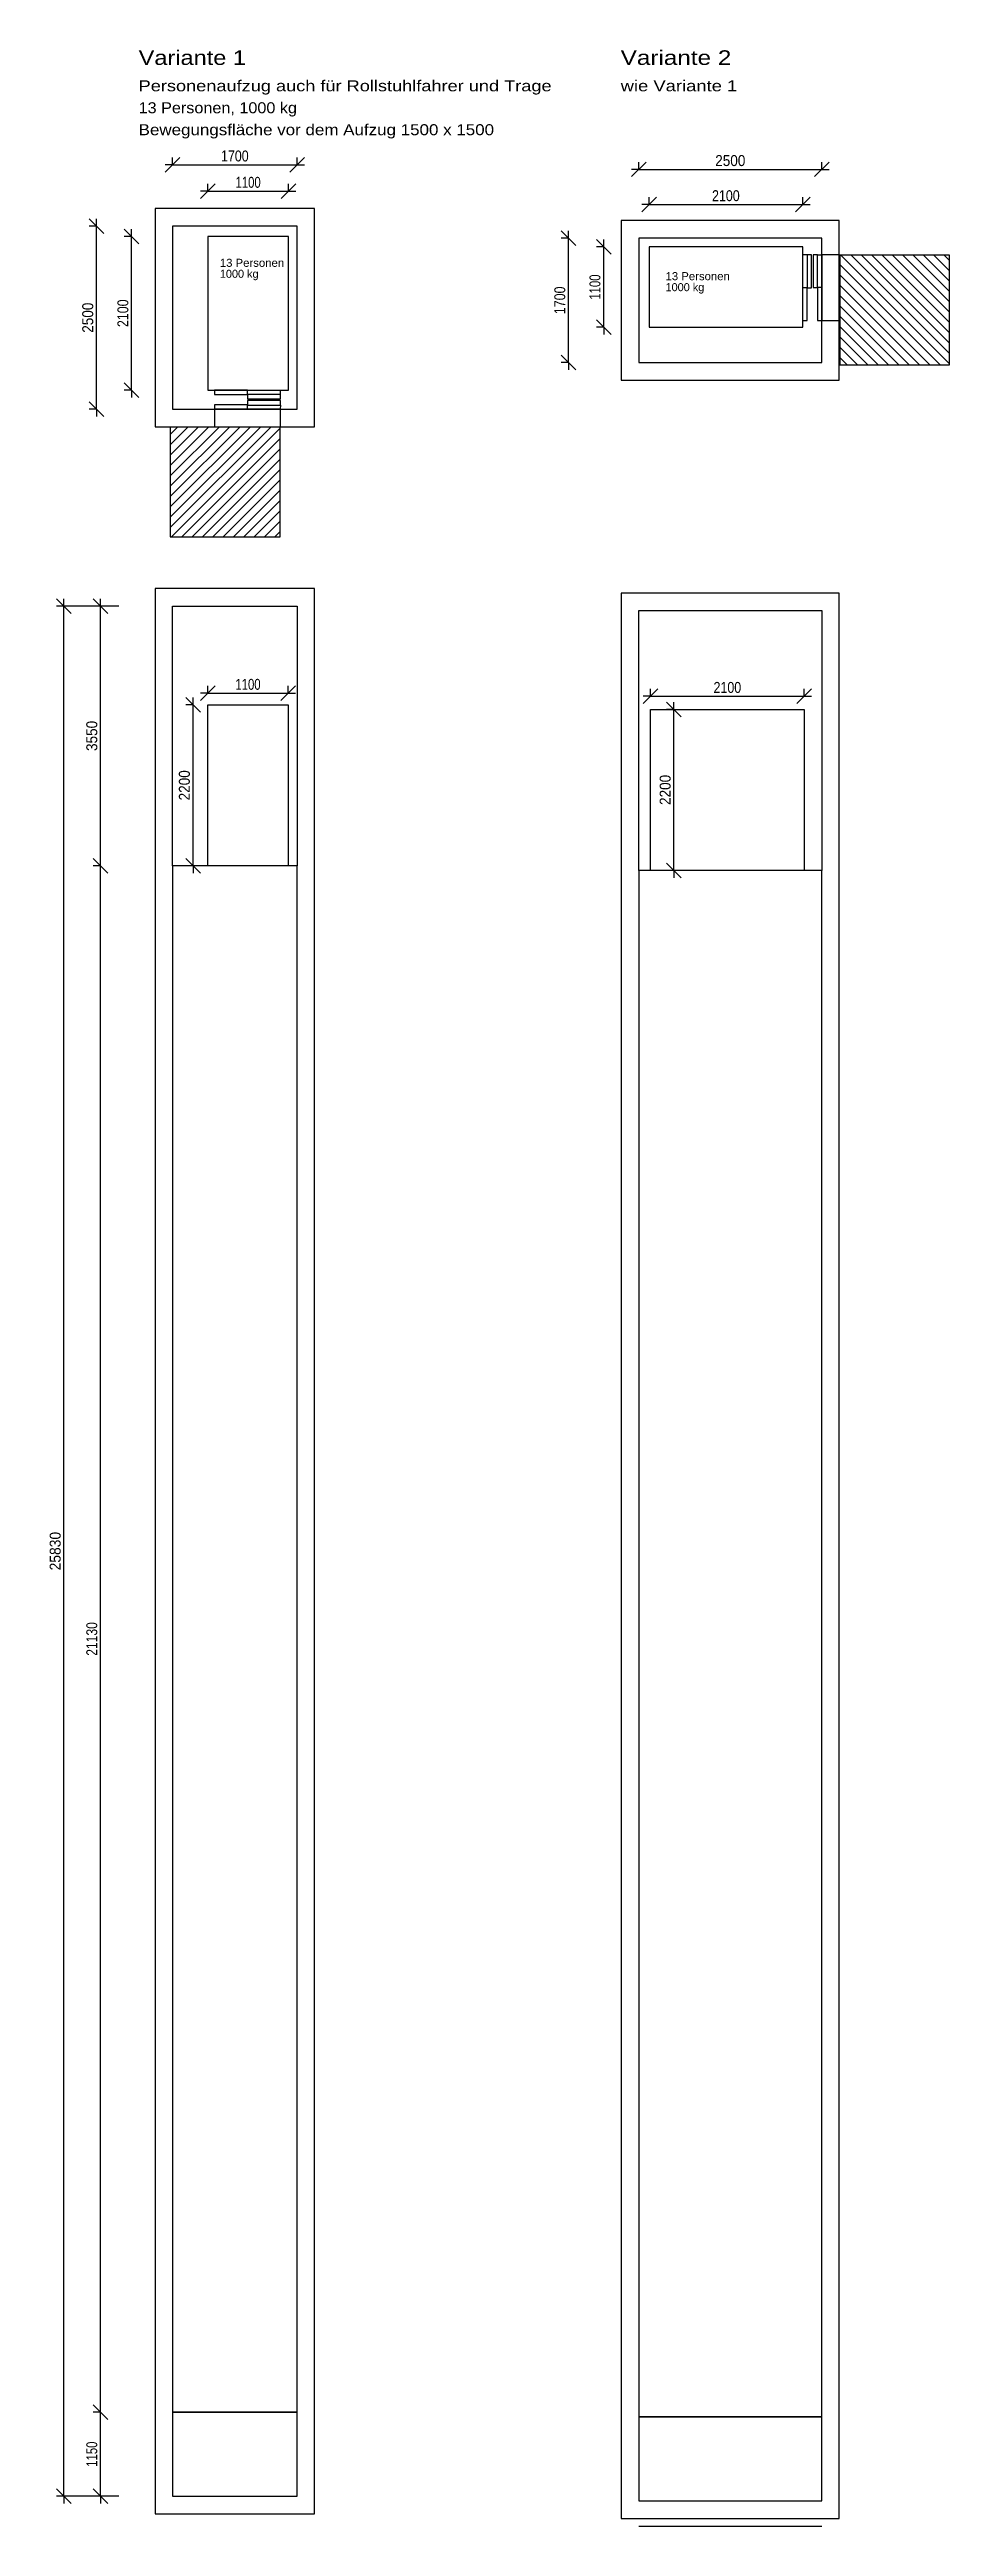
# Model space of a CAD drawing. Header units: metres. Extents: x -3551 to -3426, y -12 to 139.
# Drawn here: x -3550.64 to -3538.34, y 99.73 to 133.58 of the extents above; entities that cross this region are included whole.
import ezdxf
from ezdxf.enums import TextEntityAlignment as Align

# ---------------------------------------------------------------- set-up
doc = ezdxf.new("R2010")
doc.units = ezdxf.units.M
doc.header["$LTSCALE"] = 0.01
doc.layers.add('A_Aufzug', color=3, linetype='CONTINUOUS')
doc.styles.add('TXT', font='TXT')

msp = doc.modelspace()

# ---------------------------------------------------------------- texts
at = {"layer": 'A_Aufzug', "color": 7, "linetype": 'Continuous', "style": 'TXT'}
for s, height, width, p, p2 in [('Variante 1', 0.2, 0.815001, (-3549.4205, 133.36648), (-3547.9535, 133.36648)), ('Variante 2', 0.2, 0.810001, (-3542.83331, 133.36648), (-3541.32131, 133.36648)), ('Personenaufzug auch für Rollstuhlfahrer und Trage', 0.15, 0.797597, (-3549.4205, 133.00648), (-3543.7775, 133.00648)), ('wie Variante 1', 0.15, 0.86108, (-3542.83331, 133.00648), (-3541.24031, 133.00648)), ('13 Personen, 1000 kg', 0.15, 0.801251, (-3549.4205, 132.70648), (-3547.25712, 132.70648)), ('Bewegungsfläche vor dem Aufzug 1500 x 1500', 0.15, 0.812824, (-3549.4205, 132.4065), (-3544.56388, 132.4065)), ('1700', 0.15, 0.839996, (-3548.29496, 132.04779), (-3547.91696, 132.04779)), ('2500', 0.15, 0.823496, (-3541.54136, 131.98508), (-3541.12961, 131.98508)), ('1100', 0.15, 0.86062, (-3548.09667, 131.68775), (-3547.75242, 131.68775)), ('2100', 0.15, 0.840039, (-3541.58498, 131.50504), (-3541.20696, 131.50504)), ('13 Personen', 0.11, 0.772982, (-3548.31098, 130.60779), (-3547.43235, 130.60779)), ('1000 kg', 0.11, 0.825441, (-3548.31098, 130.45779), (-3547.78132, 130.45779)), ('1000 kg', 0.11, 0.825441, (-3542.2205, 130.27504), (-3541.69084, 130.27504)), ('13 Personen', 0.11, 0.772982, (-3542.2205, 130.42504), (-3541.34188, 130.42504)), ('1100', 0.15, 0.86062, (-3548.09809, 124.82781), (-3547.75384, 124.82781)), ('2100', 0.15, 0.840039, (-3541.56449, 124.78508), (-3541.18647, 124.78508))]:
    msp.add_text(s, height=height, dxfattribs=dict(at, width=width)).set_placement(p, p2, align=Align.FIT)
for s, width, p, p2 in [('1700', 0.840017, (-3543.5905, 129.96107), (-3543.5905, 130.33908)), ('1100', 0.860645, (-3543.11047, 130.15932), (-3543.11047, 130.50357)), ('2500', 0.823516, (-3550.04098, 129.70688), (-3550.04098, 130.11863)), ('2100', 0.840017, (-3549.56098, 129.7843), (-3549.56098, 130.16231)), ('3550', 0.784301, (-3549.98582, 123.99188), (-3549.98582, 124.40363)), ('2200', 0.823516, (-3548.72097, 123.31691), (-3548.72097, 123.72867)), ('2200', 0.823516, (-3542.15048, 123.25422), (-3542.15048, 123.66598)), ('25830', 0.779948, (-3550.48582, 112.79453), (-3550.48582, 113.321)), ('21130', 0.798302, (-3549.98582, 111.62826), (-3549.98582, 112.08729)), ('1150', 0.809926, (-3549.98582, 100.54566), (-3549.98582, 100.88988))]:
    msp.add_text(s, height=0.15, rotation=90, dxfattribs=dict(at, width=width)).set_placement(p, p2, align=Align.FIT)

# ---------------------------------------------------------------- linework, layer by layer
at = {"layer": 'A_Aufzug', "color": 7, "linetype": 'Continuous'}
for p, q in [((-3549.05596, 131.90279), (-3548.85596, 132.10279)), ((-3548.95596, 132.00279), (-3548.95596, 132.10279)), ((-3547.35596, 131.90279), (-3547.15596, 132.10279)), ((-3547.25596, 132.00279), (-3547.25596, 132.10279)), ((-3542.68548, 131.84007), (-3542.48548, 132.04007)), ((-3542.58548, 131.94007), (-3542.58548, 132.04007)), ((-3540.18548, 131.84007), (-3539.98548, 132.04007)), ((-3540.08548, 131.94007), (-3540.08548, 132.04007)), ((-3548.95596, 132.00279), (-3549.05596, 132.00279)), ((-3548.95596, 132.00279), (-3547.25596, 132.00279)), ((-3548.57454, 131.54276), (-3548.37454, 131.74276)), ((-3548.47454, 131.64276), (-3548.47454, 131.74276)), ((-3547.47454, 131.54276), (-3547.27454, 131.74276)), ((-3547.37454, 131.64276), (-3547.37454, 131.74276)), ((-3547.25596, 132.00279), (-3547.15596, 132.00279)), ((-3542.58548, 131.94007), (-3542.68548, 131.94007)), ((-3542.58548, 131.94007), (-3540.08548, 131.94007)), ((-3540.08548, 131.94007), (-3539.98548, 131.94007)), ((-3547.01598, 131.40282), (-3549.19596, 131.40282)), ((-3549.19596, 131.40282), (-3549.19596, 128.42279)), ((-3548.47454, 131.64276), (-3548.57454, 131.64276)), ((-3548.47454, 131.64276), (-3547.37454, 131.64276)), ((-3547.37454, 131.64276), (-3547.27454, 131.64276)), ((-3547.01598, 128.42279), (-3547.01598, 131.40282)), ((-3542.54596, 131.36004), (-3542.34596, 131.56004)), ((-3542.44596, 131.46004), (-3542.54596, 131.46004)), ((-3542.44596, 131.46004), (-3542.44596, 131.56004)), ((-3542.44596, 131.46004), (-3540.34598, 131.46004)), ((-3540.44598, 131.36004), (-3540.24598, 131.56004)), ((-3540.34598, 131.46004), (-3540.34598, 131.56004)), ((-3540.34598, 131.46004), (-3540.24598, 131.46004)), ((-3550.09598, 131.26276), (-3549.89598, 131.06276)), ((-3549.99598, 131.16276), (-3550.09598, 131.16276)), ((-3549.99598, 131.16276), (-3549.99598, 131.26276)), ((-3549.99598, 128.66276), (-3549.99598, 131.16276)), ((-3549.61598, 131.12326), (-3549.41598, 130.92326)), ((-3549.51598, 131.02326), (-3549.61598, 131.02326)), ((-3549.51598, 131.02326), (-3549.51598, 131.12326)), ((-3549.51598, 128.92326), (-3549.51598, 131.02326)), ((-3547.25596, 131.16276), (-3548.95596, 131.16276)), ((-3548.95596, 131.16276), (-3548.95596, 128.66276)), ((-3547.37454, 131.02326), (-3548.47454, 131.02326)), ((-3548.47454, 131.02326), (-3548.47454, 128.92326)), ((-3547.37454, 128.92326), (-3547.37454, 131.02326)), ((-3547.25596, 128.66276), (-3547.25596, 131.16276)), ((-3543.6455, 131.10004), (-3543.4455, 130.90004)), ((-3543.5455, 131.00004), (-3543.6455, 131.00004)), ((-3543.5455, 131.00004), (-3543.5455, 131.10004)), ((-3543.5455, 129.30004), (-3543.5455, 131.00004)), ((-3539.8455, 131.24004), (-3542.82551, 131.24004)), ((-3542.82551, 131.24004), (-3542.82551, 129.06007)), ((-3540.08548, 131.00004), (-3542.58548, 131.00004)), ((-3542.58548, 131.00004), (-3542.58548, 129.30004)), ((-3540.08548, 129.30004), (-3540.08548, 131.00004)), ((-3539.8455, 129.06007), (-3539.8455, 131.24004)), ((-3543.16546, 130.98141), (-3542.96546, 130.78141)), ((-3543.06546, 130.88141), (-3543.16546, 130.88141)), ((-3543.06546, 130.88141), (-3543.06546, 130.98141)), ((-3543.06546, 129.78151), (-3543.06546, 130.88141)), ((-3542.44598, 130.88148), (-3542.44598, 129.78151)), ((-3540.34598, 130.88148), (-3542.44598, 130.88148)), ((-3540.286, 130.7727), (-3540.34631, 130.77295)), ((-3540.34598, 129.78151), (-3540.34598, 130.88148)), ((-3540.226, 130.7727), (-3540.286, 130.7727)), ((-3540.286, 130.7727), (-3540.286, 130.3227)), ((-3540.226, 130.3227), (-3540.226, 130.7727)), ((-3540.20209, 130.77348), (-3540.20209, 130.32348)), ((-3540.14209, 130.77348), (-3540.20209, 130.77348)), ((-3540.14209, 130.32348), (-3540.14209, 130.77348)), ((-3540.14203, 130.77348), (-3540.08459, 130.77048)), ((-3540.0839, 130.77348), (-3540.0839, 129.87351)), ((-3539.8439, 130.77348), (-3540.0839, 130.77348)), ((-3539.8439, 129.87351), (-3539.8439, 130.77348)), ((-3538.34051, 130.7682), (-3539.84051, 130.7682)), ((-3539.84051, 130.7682), (-3539.84051, 129.2682)), ((-3538.34051, 129.28238), (-3539.82628, 130.7682)), ((-3538.34051, 129.42382), (-3539.68487, 130.7682)), ((-3538.34051, 129.56523), (-3539.54345, 130.7682)), ((-3538.34051, 129.70666), (-3539.40204, 130.7682)), ((-3538.34051, 129.84807), (-3539.26061, 130.7682)), ((-3538.34051, 129.98951), (-3539.11918, 130.7682)), ((-3538.34051, 130.13091), (-3538.97778, 130.7682)), ((-3538.34051, 130.27235), (-3538.83634, 130.7682)), ((-3538.34051, 130.41376), (-3538.6949, 130.7682)), ((-3538.34051, 130.55516), (-3538.5535, 130.7682)), ((-3538.34051, 130.6966), (-3538.41206, 130.7682)), ((-3538.34051, 129.2682), (-3538.34051, 130.7682)), ((-3540.28678, 130.32241), (-3540.34679, 130.32241)), ((-3540.34679, 130.32241), (-3540.34679, 129.87245)), ((-3540.28678, 129.87245), (-3540.28678, 130.32241)), ((-3540.286, 130.3227), (-3540.226, 130.3227)), ((-3540.20209, 130.32348), (-3540.14209, 130.32348)), ((-3540.14404, 130.32391), (-3540.14404, 129.87391)), ((-3540.08406, 130.32391), (-3540.14404, 130.32391)), ((-3540.08406, 129.87391), (-3540.08406, 130.32391)), ((-3538.46771, 129.2682), (-3539.84051, 130.64101)), ((-3538.60914, 129.2682), (-3539.84051, 130.49957)), ((-3538.75054, 129.2682), (-3539.84051, 130.35816)), ((-3538.89196, 129.2682), (-3539.84051, 130.2167)), ((-3539.03339, 129.2682), (-3539.84051, 130.07526)), ((-3543.16546, 129.88151), (-3542.96546, 129.68151)), ((-3543.06546, 129.78151), (-3543.16546, 129.78151)), ((-3543.06546, 129.78151), (-3543.06546, 129.68151)), ((-3542.44598, 129.78151), (-3540.34598, 129.78151)), ((-3540.34679, 129.87245), (-3540.28678, 129.87245)), ((-3540.14404, 129.87391), (-3540.08406, 129.87391)), ((-3540.0839, 129.87351), (-3539.8439, 129.87351)), ((-3539.17481, 129.2682), (-3539.84051, 129.93385)), ((-3539.31623, 129.2682), (-3539.84051, 129.79245)), ((-3539.45764, 129.2682), (-3539.84051, 129.65104)), ((-3543.6455, 129.40004), (-3543.4455, 129.20004)), ((-3543.5455, 129.30004), (-3543.6455, 129.30004)), ((-3543.5455, 129.30004), (-3543.5455, 129.20004)), ((-3542.58548, 129.30004), (-3540.08548, 129.30004)), ((-3539.59907, 129.2682), (-3539.84051, 129.5096)), ((-3539.74051, 129.2682), (-3539.84051, 129.3682)), ((-3549.61598, 129.02326), (-3549.41598, 128.82326)), ((-3542.82551, 129.06007), (-3539.8455, 129.06007)), ((-3539.84051, 129.2682), (-3538.34051, 129.2682)), ((-3550.09598, 128.76276), (-3549.89598, 128.56276)), ((-3549.99598, 128.66276), (-3550.09598, 128.66276)), ((-3549.99598, 128.66276), (-3549.99598, 128.56276)), ((-3549.51598, 128.92326), (-3549.61598, 128.92326)), ((-3549.51598, 128.92326), (-3549.51598, 128.82326)), ((-3548.95596, 128.66276), (-3547.25596, 128.66276)), ((-3548.47454, 128.92326), (-3547.37454, 128.92326)), ((-3547.93361, 128.92407), (-3548.38361, 128.92407)), ((-3548.38361, 128.92407), (-3548.38361, 128.86407)), ((-3548.38361, 128.86407), (-3547.93361, 128.86407)), ((-3547.48253, 128.6612), (-3548.38253, 128.6612)), ((-3548.38253, 128.6612), (-3548.38253, 128.4212)), ((-3547.93212, 128.72135), (-3548.38212, 128.72135)), ((-3548.38212, 128.72135), (-3548.38212, 128.66138)), ((-3548.38212, 128.66138), (-3547.93212, 128.66138)), ((-3547.93361, 128.86407), (-3547.93361, 128.92407)), ((-3547.48334, 128.86329), (-3547.93334, 128.86329)), ((-3547.93334, 128.86329), (-3547.93334, 128.80326)), ((-3547.93334, 128.80326), (-3547.48334, 128.80326)), ((-3547.48253, 128.77938), (-3547.93253, 128.77938)), ((-3547.93253, 128.77938), (-3547.93253, 128.71938)), ((-3547.93253, 128.71938), (-3547.48253, 128.71938)), ((-3547.93212, 128.66138), (-3547.93212, 128.72135)), ((-3547.48253, 128.71932), (-3547.48554, 128.66185)), ((-3547.48334, 128.86329), (-3547.48309, 128.92357)), ((-3547.48334, 128.80326), (-3547.48334, 128.86329)), ((-3547.48253, 128.71938), (-3547.48253, 128.77938)), ((-3547.48253, 128.4212), (-3547.48253, 128.6612)), ((-3549.19596, 128.42279), (-3547.01598, 128.42279)), ((-3547.48786, 128.41779), (-3548.98786, 128.41779)), ((-3548.98786, 128.41779), (-3548.98786, 126.91779)), ((-3548.98786, 128.31779), (-3548.88782, 128.41779)), ((-3548.98786, 128.17638), (-3548.74642, 128.41779)), ((-3548.98786, 128.03495), (-3548.605, 128.41779)), ((-3548.98786, 127.89357), (-3548.46357, 128.41779)), ((-3548.98786, 127.7521), (-3548.32215, 128.41779)), ((-3548.98786, 127.61066), (-3548.18073, 128.41779)), ((-3548.98786, 127.46926), (-3548.03932, 128.41779)), ((-3548.98786, 127.32785), (-3547.89789, 128.41779)), ((-3548.98786, 127.18641), (-3547.75646, 128.41779)), ((-3548.98786, 127.04501), (-3547.61506, 128.41779)), ((-3548.97364, 126.91779), (-3547.48786, 128.40357)), ((-3548.38253, 128.4212), (-3547.48253, 128.4212)), ((-3547.48786, 126.91779), (-3547.48786, 128.41779)), ((-3548.8322, 126.91779), (-3547.48786, 128.2622)), ((-3548.69078, 126.91779), (-3547.48786, 128.12073)), ((-3548.54937, 126.91779), (-3547.48786, 127.97932)), ((-3548.40795, 126.91779), (-3547.48786, 127.83788)), ((-3548.26653, 126.91779), (-3547.48786, 127.69645)), ((-3548.12509, 126.91779), (-3547.48786, 127.55507)), ((-3547.98368, 126.91779), (-3547.48786, 127.41363)), ((-3547.84225, 126.91779), (-3547.48786, 127.27223)), ((-3547.70084, 126.91779), (-3547.48786, 127.13079)), ((-3547.5594, 126.91779), (-3547.48786, 126.98938)), ((-3548.98786, 126.91779), (-3547.48786, 126.91779)), ((-3550.54084, 126.07279), (-3550.34084, 125.87279)), ((-3549.69084, 125.97279), (-3550.54084, 125.97279)), ((-3550.44084, 125.97279), (-3550.44084, 126.07279)), ((-3550.44084, 100.14279), (-3550.44084, 125.97279)), ((-3550.04084, 126.07279), (-3549.84084, 125.87279)), ((-3549.94084, 125.97279), (-3550.04084, 125.97279)), ((-3549.94084, 125.97279), (-3549.94084, 126.07279)), ((-3549.94084, 100.14279), (-3549.94084, 125.97279)), ((-3547.01595, 126.21276), (-3549.19596, 126.21276)), ((-3549.19596, 126.21276), (-3549.19596, 99.90276)), ((-3548.95596, 122.42279), (-3548.95596, 125.97279)), ((-3548.95596, 125.97279), (-3547.25596, 125.97279)), ((-3547.25596, 125.97279), (-3547.25596, 122.42279)), ((-3547.01595, 99.90276), (-3547.01595, 126.21276)), ((-3539.8455, 126.15004), (-3542.8255, 126.15004)), ((-3542.8255, 126.15004), (-3542.8255, 99.84007)), ((-3539.8455, 99.84007), (-3539.8455, 126.15004)), ((-3542.5855, 122.36007), (-3542.5855, 125.91007)), ((-3542.5855, 125.91007), (-3540.0855, 125.91007)), ((-3540.0855, 125.91007), (-3540.0855, 122.36007)), ((-3548.77596, 124.72279), (-3548.57596, 124.52279)), ((-3548.67596, 124.62279), (-3548.77596, 124.62279)), ((-3548.67596, 124.62279), (-3548.67596, 124.72279)), ((-3548.67596, 122.42279), (-3548.67596, 124.62279)), ((-3548.57596, 124.68282), (-3548.37596, 124.88282)), ((-3548.47596, 124.78282), (-3548.57596, 124.78282)), ((-3548.47596, 124.78282), (-3548.47596, 124.88282)), ((-3548.47596, 124.78282), (-3547.37596, 124.78282)), ((-3548.47596, 122.42279), (-3548.47596, 124.62279)), ((-3548.47596, 124.62279), (-3547.37596, 124.62279)), ((-3547.47596, 124.68282), (-3547.27596, 124.88282)), ((-3547.37596, 124.78282), (-3547.37596, 124.88282)), ((-3547.37596, 124.78282), (-3547.27596, 124.78282)), ((-3547.37596, 124.62279), (-3547.37596, 122.42279)), ((-3542.5255, 124.6401), (-3542.3255, 124.8401)), ((-3542.4255, 124.7401), (-3542.5255, 124.7401)), ((-3542.4255, 124.7401), (-3542.4255, 124.8401)), ((-3542.4255, 124.7401), (-3540.3255, 124.7401)), ((-3542.4255, 122.36007), (-3542.4255, 124.56007)), ((-3542.4255, 124.56007), (-3540.3255, 124.56007)), ((-3542.20548, 124.6601), (-3542.00548, 124.4601)), ((-3542.10548, 124.5601), (-3542.20548, 124.5601)), ((-3542.10548, 124.5601), (-3542.10548, 124.6601)), ((-3542.10548, 122.36007), (-3542.10548, 124.5601)), ((-3540.4255, 124.6401), (-3540.2255, 124.8401)), ((-3540.3255, 124.7401), (-3540.3255, 124.8401)), ((-3540.3255, 124.7401), (-3540.2255, 124.7401)), ((-3540.3255, 124.56007), (-3540.3255, 122.36007)), ((-3550.04084, 122.52279), (-3549.84084, 122.32279)), ((-3549.94084, 122.42279), (-3550.04084, 122.42279)), ((-3547.25596, 122.42279), (-3548.95596, 122.42279)), ((-3547.25596, 122.42279), (-3548.95596, 122.42279)), ((-3548.95596, 122.42279), (-3548.95596, 101.29279)), ((-3548.77596, 122.52279), (-3548.57596, 122.32279)), ((-3548.67596, 122.42279), (-3548.77596, 122.42279)), ((-3548.67596, 122.42279), (-3548.67596, 122.32279)), ((-3547.37596, 122.42279), (-3548.47596, 122.42279)), ((-3547.25596, 101.29279), (-3547.25596, 122.42279)), ((-3540.0855, 122.36007), (-3542.5855, 122.36007)), ((-3540.0855, 122.36007), (-3542.5855, 122.36007)), ((-3542.5855, 122.36007), (-3542.5855, 101.23007)), ((-3540.3255, 122.36007), (-3542.4255, 122.36007)), ((-3542.20548, 122.46007), (-3542.00548, 122.26007)), ((-3542.10548, 122.36007), (-3542.20548, 122.36007)), ((-3542.10548, 122.36007), (-3542.10548, 122.26007)), ((-3540.0855, 101.23007), (-3540.0855, 122.36007)), ((-3550.04084, 101.39279), (-3549.84084, 101.19279)), ((-3549.94084, 101.29279), (-3550.04084, 101.29279)), ((-3548.95596, 101.29279), (-3547.25596, 101.29279)), ((-3547.25596, 101.29279), (-3548.95596, 101.29279)), ((-3548.95596, 101.29279), (-3548.95596, 100.14279)), ((-3547.25596, 100.14279), (-3547.25596, 101.29279)), ((-3542.5855, 101.23007), (-3540.0855, 101.23007)), ((-3540.0855, 101.23007), (-3542.5855, 101.23007)), ((-3542.5855, 101.23007), (-3542.5855, 100.08007)), ((-3540.0855, 100.08007), (-3540.0855, 101.23007)), ((-3550.54084, 100.24279), (-3550.34084, 100.04279)), ((-3550.04084, 100.24279), (-3549.84084, 100.04279)), ((-3549.69084, 100.14279), (-3550.54084, 100.14279)), ((-3550.44084, 100.14279), (-3550.44084, 100.04279)), ((-3549.94084, 100.14279), (-3550.04084, 100.14279)), ((-3549.94084, 100.14279), (-3549.94084, 100.04279)), ((-3549.19596, 99.90276), (-3547.01595, 99.90276)), ((-3548.95596, 100.14279), (-3547.25596, 100.14279)), ((-3542.5855, 100.08007), (-3540.0855, 100.08007)), ((-3542.8255, 99.84007), (-3539.8455, 99.84007)), ((-3540.0855, 99.73007), (-3542.5855, 99.73007))]:
    msp.add_line(p, q, dxfattribs=at)

msp.set_redraw_order([(e.dxf.handle, doc.entitydb.next_handle()) for e in msp.query("TEXT MTEXT ATTDEF DIMENSION ARC_DIMENSION")])  # texts and dimensions are drawn at this point

doc.saveas('drawing.dxf')
